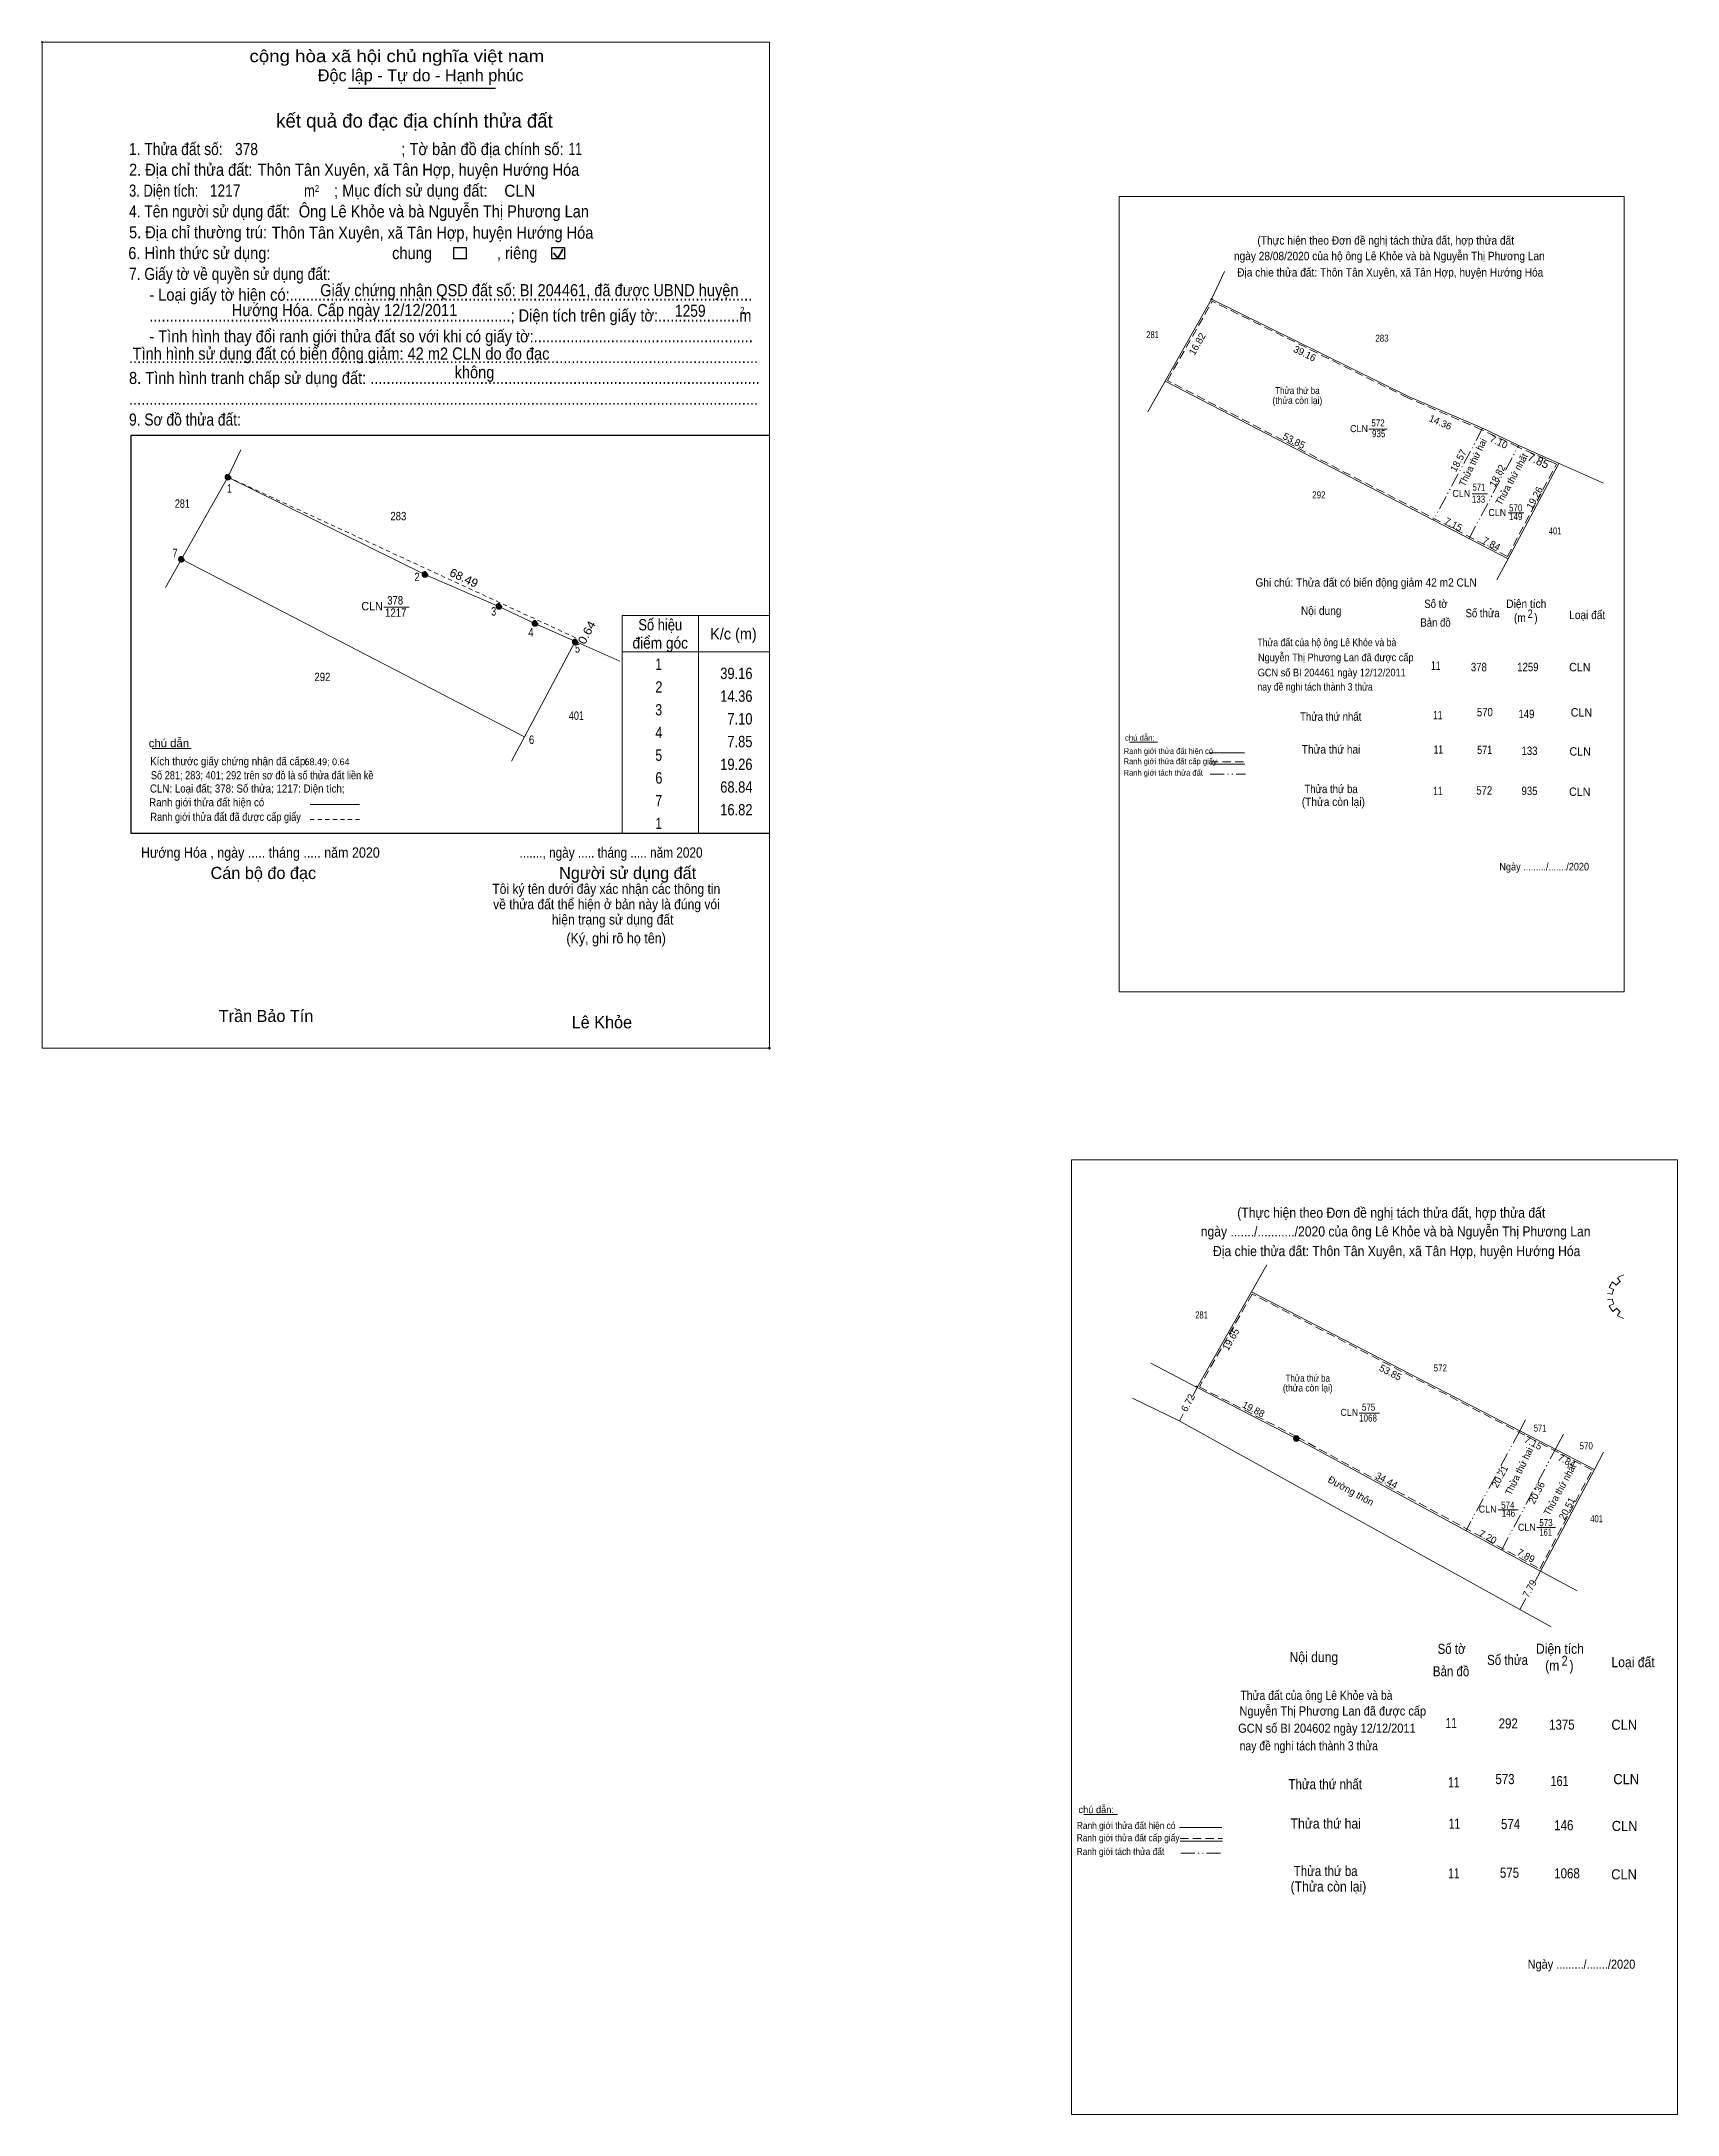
# Model space of a CAD drawing. Header units: metres. Extents: x 551046 to 552048, y 1840867 to 1841786.
# Drawn here: x 551305.4 to 551597, y 1840867.1 to 1841236.5 of the extents above; entities that cross this region are included whole.
import ezdxf
from ezdxf.enums import TextEntityAlignment as Align

# ---------------------------------------------------------------- set-up
doc = ezdxf.new("R2010")
doc.units = ezdxf.units.M
doc.header["$LTSCALE"] = 0.5
doc.header["$PDMODE"] = 32
doc.header["$PDSIZE"] = 0.25
for name, pattern in [('DASH_DOUBLE_DOT', [9.2, 5, -1.2, 0.3, -1.2, 0.3, -1.2]), ('MEDIUM_DASHED', [4.5, 3, -1.5]), ('SHORT_DASHED', [2.7, 1.5, -1.2])]:
    doc.linetypes.add(name, pattern=pattern)
for name, color, linetype, lineweight in [('17', 7, 'Continuous', 13), ('2', 7, 'Continuous', 25), ('5', 7, 'Continuous', 13), ('6', 7, 'Continuous', 13), ('63', 7, 'Continuous', 13)]:
    doc.layers.add(name, color=color, linetype=linetype, lineweight=lineweight)

msp = doc.modelspace()

# ---------------------------------------------------------------- texts
at = {"layer": '17'}
for s, width, p in [('281', 0.8, (551330.54, 1841153.42)), ('283', 0.85, (551369.035, 1841151.19)), ('CLN', 0.95, (551364.35, 1841135.14)), ('378', 0.85, (551368.47, 1841136.18)), ('292', 0.85, (551355.5, 1841122.53)), ('401', 0.8, (551400.77, 1841115.63))]:
    msp.add_text(s, height=1.5, dxfattribs=dict(at, width=width)).set_placement(p, align=Align.CENTER)
at = {"layer": '2'}
for s, height, width, p in [('cộng hòa xã hội chủ nghĩa việt nam', 2.163, 1.15, (551342.51, 1841232.85)), ('1. Thửa đất số:', 2.163, 0.85, (551321.04, 1841216.28)), ('378', 2.16, 0.85, (551339.92, 1841216.28)), ('; Tờ bản đồ địa chính số:', 2.163, 0.9, (551369.58, 1841216.28)), ('11', 2.16, 0.75, (551399.37, 1841216.32)), ('2. Địa chỉ thửa đất:', 2.163, 0.9, (551321.04, 1841212.59)), ('Thôn Tân Xuyên, xã Tân Hợp, huyện Hướng Hóa', 2.16, 0.9, (551343.97, 1841212.59)), ('3. Diện tích:', 2.163, 0.8, (551321.04, 1841208.87)), ('1217', 2.16, 0.85, (551335.44, 1841208.89)), ('m', 2.163, 0.8, (551352.23, 1841208.87)), ('2', 1.236, 0.8, (551354.17, 1841209.73)), ('; Mục đích sử dụng đất:', 2.163, 0.9, (551357.58, 1841208.87)), ('CLN', 2.16, 0.95, (551387.92, 1841208.85)), ('4. Tên người sử dụng đất:', 2.163, 0.85, (551321.04, 1841205.17)), ('Ông Lê Khỏe và bà Nguyễn Thị Phương Lan', 2.16, 0.9, (551351.29, 1841205.17)), ('5. Địa chỉ thường trú:', 2.163, 0.9, (551321.04, 1841201.45)), ('Thôn Tân Xuyên, xã Tân Hợp, huyện Hướng Hóa', 2.16, 0.9, (551346.47, 1841201.38)), ('6. Hình thức sử dụng:', 2.163, 0.9, (551320.91, 1841197.74)), ('chung                , riêng', 2.163, 0.9, (551367.93, 1841197.74)), ('7. Giấy tờ về quyền sử dụng đất:', 2.163, 0.85, (551321.04, 1841194.03)), ('     - Loại giấy tờ hiện có:..................................................................................................................', 2.163, 0.9, (551321.04, 1841190.33)), ('Hướng Hóa. Cấp ngày 12/12/2011', 2.17, 0.9, (551339.35, 1841187.58)), ('Giấy chứng nhận QSD đất số: BI 204461, đã được UBND huyện', 2.16, 0.9, (551355.11, 1841191.13)), ('     .........................................................................................; Diện tích trên giấy tờ:....................m', 2.163, 0.9, (551321.04, 1841186.62)), ('1259', 2.16, 0.85, (551418.33, 1841187.46)), ('2', 1.236, 0.8, (551429.97, 1841187.99)), ('     - Tình hình thay đổi ranh giới thửa đất so với khi có giấy tờ:......................................................', 2.163, 0.9, (551321.04, 1841182.91)), ('...........................................................................................................................................................', 2.163, 0.9, (551321.04, 1841179.2)), ('Tình hình sử dụng đất có biến động giảm: 42 m2 CLN do đo đạc', 2.16, 0.9, (551321.68, 1841179.83)), ('8. Tình hình tranh chấp sử dụng đất: ................................................................................................', 2.163, 0.9, (551321.04, 1841175.48)), ('không', 2.163, 0.9, (551379.06, 1841176.51)), ('...........................................................................................................................................................', 2.163, 0.9, (551321.04, 1841171.79)), ('9. Sơ đồ thửa đất:', 2.163, 0.85, (551321.04, 1841168.07)), ('Hướng Hóa , ngày ..... tháng ..... năm 2020', 1.85, 0.9, (551323.17, 1841091.05)), ('......., ngày ..... tháng ..... năm 2020', 1.85, 0.85, (551390.64, 1841091.05)), ('(Ký, ghi rõ họ tên)', 1.854, 0.9, (551398.98, 1841075.79))]:
    msp.add_text(s, height=height, dxfattribs=dict(at, width=width)).set_placement(p)
for s, height, p in [('Độc lập - Tự do - Hạnh phúc', 2.163, (551354.67, 1841229.43)), ('Cán bộ đo đạc', 2.163, (551335.57, 1841087.26)), ('Người sử dụng đất', 2.163, (551397.69, 1841087.26)), ('Trần Bảo Tín', 2.16, (551337.03, 1841061.78)), ('Lê Khỏe', 2.16, (551399.93, 1841060.66))]:
    msp.add_text(s, height=height, dxfattribs=at).set_placement(p)
for s, height, p in [('kết quả đo đạc địa chính thửa đất', 2.473, (551371.91, 1841221.18)), ('68.49; 0.64', 1.2, (551356.33, 1841107.55)), ('.', 0.6182, (551435.1438, 1841056.8))]:
    msp.add_text(s, height=height, dxfattribs=at).set_placement(p, align=Align.CENTER)
at = {"layer": '2', "width": 0.9}
for s, p in [('Tôi ký tên dưới đây xác nhận các thông tin', (551406.1, 1841084.62)), ('về thửa đất thể hiện ở bản này là đúng vói', (551406.13, 1841081.88)), ('hiện trạng sử dụng đất', (551407.23, 1841079.15))]:
    msp.add_text(s, height=1.787, dxfattribs=at).set_placement(p, align=Align.CENTER)
at = {"layer": '6', "width": 0.9}
for s, height, p in [('(Thực hiện theo Đơn đề nghị tách thửa đất, hợp thửa đất ', 1.5, (551545.255, 1841200.33)), ('ngày 28/08/2020 của hộ ông Lê Khỏe và bà Nguyễn Thị Phương Lan', 1.5, (551545.65, 1841197.55)), ('Địa chie thửa đất: Thôn Tân Xuyên, xã Tân Hợp, huyện Hướng Hóa', 1.5, (551545.805, 1841194.63)), ('Ngày ........./......./2020', 1.35, (551573.25, 1841088.79)), ('(Thực hiện theo Đơn đề nghị tách thửa đất, hợp thửa đất ', 1.8, (551546.29, 1841026.89)), ('ngày ......./.........../2020 của ông Lê Khỏe và bà Nguyễn Thị Phương Lan', 1.8, (551546.77, 1841023.55)), ('Địa chie thửa đất: Thôn Tân Xuyên, xã Tân Hợp, huyện Hướng Hóa', 1.8, (551546.955, 1841020.05)), ('Ngày ........./......./2020', 1.62, (551579.89, 1840893.04))]:
    msp.add_text(s, height=height, dxfattribs=at).set_placement(p, align=Align.CENTER)
at = {"layer": '6'}
for s, height, width, p in [('Ghi chú: Thửa đất có biến động giảm 42 m2 CLN', 1.5, 0.9, (551521.79, 1841139.36)), ('Nội dung', 1.5, 0.9, (551529.89, 1841134.34)), ('Số tờ', 1.5, 0.85, (551551.88, 1841135.56)), ('Số thửa', 1.5, 0.85, (551559.23, 1841133.91)), ('Diện tích', 1.5, 0.9, (551566.49, 1841135.57)), ('(m   )', 1.5, 0.9, (551567.86, 1841133.08)), ('2', 1.5, 0.8, (551570.3, 1841133.79)), ('Loại đất', 1.5, 0.9, (551577.7, 1841133.58)), ('Bản đồ', 1.5, 0.85, (551551.18, 1841132.23)), ('Thửa đất của hộ ông Lê Khỏe và bà ', 1.36, 0.85, (551522.13, 1841128.76)), ('Nguyễn Thị Phương Lan đã được cấp', 1.36, 0.9, (551522.24, 1841126.08)), ('GCN số BI 204461 ngày 12/12/2011', 1.36, 0.9, (551522.19, 1841123.38)), ('11', 1.5, 0.75, (551553.08, 1841124.54)), ('378', 1.5, 0.85, (551560.18, 1841124.29)), ('1259', 1.5, 0.85, (551568.44, 1841124.3)), ('CLN', 1.5, 0.95, (551577.69, 1841124.28)), ('nay đề nghi tách thành 3 thửa', 1.36, 0.85, (551522.14, 1841120.85)), ('Thửa thứ nhất', 1.5, 0.85, (551529.74, 1841115.46)), ('11', 1.5, 0.75, (551553.44, 1841115.73)), ('570', 1.5, 0.85, (551561.25, 1841116.26)), ('149', 1.5, 0.85, (551568.66, 1841115.93)), ('CLN', 1.5, 0.95, (551577.98, 1841116.21)), ('chú dẫn', 1.44, 1.05, (551324.55, 1841110.75)), ('Kích thước giấy chứng nhận đã cấp:', 1.44, 0.9, (551324.81, 1841107.54)), ('Ranh giới thửa đất cấp giấy', 1.029, 0.9, (551498.29, 1841107.73)), ('Ranh giới thửa đất hiện có ', 1.029, 0.9, (551498.31, 1841109.55)), ('Thửa thứ hai', 1.5, 0.9, (551530.04, 1841109.62)), ('11', 1.5, 0.75, (551553.55, 1841109.61)), ('571', 1.5, 0.8, (551561.3, 1841109.53)), ('133', 1.5, 0.85, (551569.21, 1841109.37)), ('CLN', 1.5, 0.95, (551577.75, 1841109.25)), ('Số 281; 283; 401; 292 trên sơ đồ là số thửa đất liền kề', 1.44, 0.85, (551324.94, 1841105.04)), ('Ranh giới tách thửa đất', 1.029, 0.9, (551498.29, 1841105.69)), ('Ranh giới thửa đất hiện có ', 1.44, 0.9, (551324.63, 1841100.21)), ('CLN: Loại đất; 378: Số thửa; 1217: Diện tích;', 1.44, 0.9, (551324.77, 1841102.67)), ('(Thửa còn lại)', 1.5, 0.9, (551530.05, 1841100.27)), ('Thửa thứ ba', 1.5, 0.85, (551530.52, 1841102.57)), ('11', 1.5, 0.75, (551553.47, 1841102.22)), ('572', 1.5, 0.85, (551561.14, 1841102.3)), ('935', 1.5, 0.85, (551569.21, 1841102.22)), ('CLN', 1.5, 0.95, (551577.67, 1841102.07)), ('Ranh giới thửa đất đã được cấp giấy', 1.44, 0.85, (551324.85, 1841097.63)), ('Số tờ', 1.8, 0.85, (551554.25, 1840949.16)), ('Diện tích', 1.8, 0.9, (551571.78, 1840949.17)), ('Nội dung', 1.8, 0.9, (551527.86, 1840947.7)), ('Bản đồ', 1.8, 0.85, (551553.41, 1840945.17)), ('Số thửa', 1.8, 0.85, (551563.07, 1840947.18)), ('(m   )', 1.8, 0.9, (551573.42, 1840946.19)), ('2', 1.8, 0.8, (551576.35, 1840947.04)), ('Loại đất', 1.8, 0.9, (551585.23, 1840946.79)), ('Thửa đất của ông Lê Khỏe và bà ', 1.63, 0.85, (551519.11, 1840940.95)), ('Nguyễn Thị Phương Lan đã được cấp', 1.632, 0.9, (551518.93, 1840938.17)), ('GCN số BI 204602 ngày 12/12/2011', 1.63, 0.9, (551518.71, 1840935.1)), ('11', 1.8, 0.75, (551555.69, 1840935.94)), ('292', 1.8, 0.85, (551565.13, 1840935.87)), ('1375', 1.8, 0.85, (551574.12, 1840935.65)), ('CLN', 1.8, 0.95, (551585.22, 1840935.63)), ('nay đề nghi tách thành 3 thửa', 1.632, 0.85, (551518.97, 1840931.96)), ('573', 1.8, 0.85, (551564.55, 1840925.95)), ('CLN', 1.8, 0.95, (551585.57, 1840925.94)), ('Thửa thứ nhất', 1.8, 0.85, (551527.68, 1840925.04)), ('11', 1.8, 0.75, (551556.12, 1840925.37)), ('161', 1.8, 0.8, (551574.38, 1840925.61)), ('Ranh giới thửa đất cấp giấy', 1.234, 0.9, (551489.94, 1840915.77)), ('Ranh giới thửa đất hiện có ', 1.234, 0.9, (551489.96, 1840917.95)), ('Thửa thứ hai', 1.8, 0.9, (551528.04, 1840918.03)), ('11', 1.8, 0.75, (551556.25, 1840918.02)), ('574', 1.8, 0.85, (551565.55, 1840917.93)), ('146', 1.8, 0.85, (551575.04, 1840917.73)), ('CLN', 1.8, 0.95, (551585.29, 1840917.59)), ('Ranh giới tách thửa đất', 1.234, 0.9, (551489.94, 1840913.32)), ('Thửa thứ ba', 1.8, 0.85, (551528.61, 1840909.57)), ('11', 1.8, 0.75, (551556.15, 1840909.15)), ('575', 1.8, 0.85, (551565.36, 1840909.25)), ('1068', 1.8, 0.85, (551575.04, 1840909.15)), ('CLN', 1.8, 0.95, (551585.19, 1840908.97)), ('(Thửa còn lại)', 1.8, 0.9, (551528.05, 1840906.81))]:
    msp.add_text(s, height=height, dxfattribs=dict(at, width=width)).set_placement(p)
for height, p in [(1.029, (551498.55, 1841111.91)), (1.234, (551490.25, 1840920.78))]:
    msp.add_text('chú dẫn:', height=height, dxfattribs=at).set_placement(p)
at = {"layer": '63'}
for s, height, width, p in [('281', 1.25, 0.8, (551503.45, 1841183.66)), ('283', 1.25, 0.85, (551544.335, 1841183.03)), ('(thửa còn lại)', 1.25, 0.9, (551529.26, 1841171.94)), ('Thửa thứ ba', 1.25, 0.85, (551529.255, 1841173.69)), ('CLN', 1.25, 0.95, (551540.245, 1841166.91)), ('572', 1.25, 0.85, (551543.635, 1841167.92)), ('935', 1.25, 0.85, (551543.755, 1841166.01)), ('571', 1.25, 0.8, (551561.61, 1841156.48)), ('292', 1.25, 0.85, (551533.095, 1841155.11)), ('CLN', 1.25, 0.95, (551558.475, 1841155.35)), ('133', 1.25, 0.85, (551561.545, 1841154.33)), ('CLN', 1.25, 0.95, (551564.885, 1841151.95)), ('570', 1.25, 0.85, (551568.16, 1841152.78)), ('149', 1.25, 0.85, (551568.17, 1841151.23)), ('401', 1.25, 0.8, (551575.19, 1841148.67)), ('1217', 1.5, 0.85, (551368.57, 1841133.99)), ('Số hiệu', 2.025, 0.85, (551415.71, 1841131.57)), ('K/c (m)', 2.025, 0.95, (551428.755, 1841129.95)), ('điểm góc', 2.025, 0.9, (551415.71, 1841128.33)), (' 1', 2.025, 0.75, (551415.14, 1841124.52)), (' 2', 2.025, 0.85, (551415.145, 1841120.47)), (' 3', 2.025, 0.8, (551415.14, 1841116.42)), (' 4', 2.025, 0.85, (551415.14, 1841112.37)), (' 5', 2.025, 0.8, (551415.145, 1841108.32)), (' 6', 2.025, 0.85, (551415.145, 1841104.27)), (' 7', 2.025, 0.8, (551415.145, 1841100.22)), (' 1', 2.025, 0.75, (551415.14, 1841096.17)), ('281', 1.25, 0.8, (551512.18, 1841008.94)), ('Thửa thứ ba', 1.25, 0.85, (551531.105, 1840997.68)), ('572', 1.25, 0.85, (551554.735, 1840999.5)), ('(thửa còn lại)', 1.25, 0.9, (551531.11, 1840995.93)), ('CLN', 1.25, 0.95, (551538.515, 1840991.58)), ('1068', 1.25, 0.85, (551541.855, 1840990.57)), ('575', 1.25, 0.85, (551541.955, 1840992.5)), ('571', 1.25, 0.8, (551572.51, 1840988.77)), ('570', 1.25, 0.85, (551580.74, 1840985.62)), ('574', 1.25, 0.85, (551566.76, 1840975.05)), ('CLN', 1.25, 0.95, (551563.165, 1840974.34)), ('146', 1.25, 0.85, (551566.875, 1840973.62)), ('CLN', 1.25, 0.95, (551570.155, 1840971.1)), ('573', 1.25, 0.85, (551573.565, 1840971.93)), ('401', 1.25, 0.8, (551582.58, 1840972.63)), ('161', 1.25, 0.8, (551573.51, 1840970.21))]:
    msp.add_text(s, height=height, dxfattribs=dict(at, width=width)).set_placement(p, align=Align.CENTER)
for s, height, rotation, p in [('16.82', 1.25, 60.433, (551511.9575, 1841182.3116)), ('39.16', 1.25, 333.716, (551530.2982, 1841180.3725)), ('14.36', 1.25, 336.665, (551554.5074, 1841168.0872)), ('53.85', 1.25, 332.626, (551528.3776, 1841164.8278)), ('7.10', 1.25, 334.661, (551564.8875, 1841164.582)), ('18.57', 1.25, 61.779, (551558.4933, 1841161.5395)), ('18.82', 1.25, 61.951, (551565.4376, 1841158.8511)), ('7.85', 1.5, 335.852, (551571.9032, 1841161.1426)), ('19.26', 1.25, 61.971, (551572.0868, 1841154.9013)), ('7.15', 1.25, 332.611, (551556.7825, 1841149.9164)), ('7.84', 1.25, 332.65, (551563.5729, 1841146.4671)), ('19.65', 1.25, 60.421, (551517.9566, 1841004.9115)), ('53.85', 1.25, 332.626, (551545.5676, 1840998.7578)), ('6.72', 1.25, 62.253, (551510.3043, 1840993.619)), ('19.88', 1.25, 332.881, (551521.1601, 1840992.2171)), ('7.15', 1.25, 332.611, (551571.0125, 1840986.1964)), ('7.84', 1.25, 332.65, (551576.9629, 1840982.9771)), ('Đường thôn', 1.25, 331.019, (551538.4972, 1840977.6622)), ('34.44', 1.25, 331.522, (551544.852, 1840979.5437)), ('20.21', 1.25, 61.774, (551565.8947, 1840980.4744)), ('20.36', 1.25, 61.924, (551572.4586, 1840977.5809)), ('20.51', 1.25, 62.085, (551577.8535, 1840974.7574)), ('7.20', 1.25, 331.478, (551562.9016, 1840969.4577)), ('7.89', 1.25, 331.552, (551569.7123, 1840966.1153)), ('7.79', 1.25, 61.495, (551571.1764, 1840960.4917))]:
    msp.add_text(s, height=height, rotation=rotation, dxfattribs=at).set_placement(p, align=Align.CENTER)
for s, height, rotation, width, p in [('Thửa thứ hai', 1.25, 64.295, 0.95, (551561.0781, 1841161.2439)), ('Thửa thứ nhất', 1.25, 61.545, 0.95, (551567.998, 1841158.2172)), ('68.49', 1.5, 335.209, 1.05, (551380.4005, 1841140.2497)), ('0.64', 1.5, 61.971, 1.1, (551403.2834, 1841130.8376)), ('Thửa thứ hai', 1.25, 64.295, 0.95, (551569.3281, 1840981.4439)), ('Thửa thứ nhất', 1.25, 61.545, 0.95, (551576.578, 1840978.1472))]:
    msp.add_text(s, height=height, rotation=rotation, dxfattribs=dict(at, width=width)).set_placement(p, align=Align.CENTER)
for s, height, width, p in [(' 1', 1.5, 0.75, (551339.35, 1841156.14)), (' 7', 1.5, 0.8, (551329.69, 1841144.61)), (' 2', 1.5, 0.85, (551372.84, 1841140.35)), (' 3', 1.5, 0.8, (551386.47, 1841134.21)), (' 4', 1.5, 0.85, (551393.14, 1841130.48)), (' 5', 1.5, 0.8, (551401.41, 1841127.61)), ('39.16', 2.025, 0.85, (551432.16, 1841122.9)), ('14.36', 2.025, 0.85, (551432.16, 1841118.85)), ('7.10', 2.025, 0.85, (551432.15, 1841114.8)), (' 6', 1.5, 0.85, (551393.25, 1841111.33)), ('7.85', 2.025, 0.85, (551432.15, 1841110.75)), ('19.26', 2.025, 0.85, (551432.16, 1841106.7)), ('68.84', 2.025, 0.85, (551432.16, 1841102.65)), ('16.82', 2.025, 0.85, (551432.16, 1841098.6))]:
    msp.add_text(s, height=height, dxfattribs=dict(at, width=width)).set_placement(p, align=Align.RIGHT)

# ---------------------------------------------------------------- hatches: boundary and pattern name
at = {"layer": '17'}
for points in [[(551339.1706, 1841158.8887, 1), (551338.1706, 1841158.8887, 1)], [(551330.8706, 1841144.2587, 1), (551329.8706, 1841144.2587, 1)], [(551374.2806, 1841141.5487, 1), (551373.2806, 1841141.5487, 1)], [(551387.4706, 1841135.8587, 1), (551386.4706, 1841135.8587, 1)], [(551393.8906, 1841132.8187, 1), (551392.8906, 1841132.8187, 1)], [(551401.0605, 1841129.5116, 1), (551400.0605, 1841129.5116, 1)]]:
    msp.add_hatch(color=256, dxfattribs=at).paths.add_polyline_path(points)
at = {"layer": '63'}
msp.add_hatch(color=256, dxfattribs=at).paths.add_polyline_path([(551529.5723, 1840987.5493, 1), (551528.5723, 1840987.5493, 1)])

# ---------------------------------------------------------------- linework, layer by layer
at = {"layer": '17'}
for p, q in [((551516.29, 1841195.56), (551513.98, 1841190.62)), ((551340.95, 1841163.76), (551338.67, 1841158.89)), ((551330.37, 1841144.26), (551338.67, 1841158.89)), ((551330.37, 1841144.26), (551327.52, 1841139.24)), ((551391.5, 1841112.61), (551330.37, 1841144.26)), ((551366.45, 1841135.7), (551370.98, 1841135.7)), ((551325.19, 1841110.55), (551332.13, 1841110.55)), ((551499.36, 1841111.67), (551504.34, 1841111.67)), ((551491.22, 1840920.51), (551497.2, 1840920.51))]:
    msp.add_line(p, q, dxfattribs=at)
at = {"layer": '17', "linetype": 'SHORT_DASHED'}
msp.add_line((551338.67, 1841158.89), (551400.85, 1841130.17), dxfattribs=at)
at = {"layer": '17'}
for points in [[(551583.83, 1841157.83), (551575.26, 1841161.61), (551568.7, 1841164.55), (551562.28, 1841167.59), (551549.09, 1841173.28), (551513.98, 1841190.62)], [(551564.82, 1841140.58), (551566.81, 1841144.34), (551575.86, 1841161.34)], [(551408.52, 1841126.1), (551399.95, 1841129.88), (551393.39, 1841132.82), (551386.97, 1841135.86), (551373.78, 1841141.55), (551338.67, 1841158.89)], [(551389.18, 1841108.24), (551391.5, 1841112.61), (551400.55, 1841129.61)]]:
    msp.add_lwpolyline(points, dxfattribs=at)
at = {"layer": '17', "linetype": 'DASH_DOUBLE_DOT'}
for centre in [(551338.6706, 1841158.8887), (551330.3706, 1841144.2587), (551373.7806, 1841141.5487), (551386.9706, 1841135.8587), (551393.3906, 1841132.8187), (551400.5605, 1841129.5116)]:
    msp.add_circle(centre, 0.5, dxfattribs=at)
at = {"layer": '17'}
msp.add_point((551338.67, 1841158.89), dxfattribs=at)
at = {"layer": '2'}
for p, q in [((551360.15, 1841228.19), (551386.36, 1841228.19)), ((551321.45, 1841166.37), (551435.16, 1841166.37))]:
    msp.add_line(p, q, dxfattribs=at)
at = {"layer": '2', "lineweight": 35}
for p, q in [((551396.7, 1841198.89), (551397.44, 1841197.93)), ((551397.44, 1841197.93), (551398.34, 1841199.53))]:
    msp.add_line(p, q, dxfattribs=at)
at = {"layer": '2', "lineweight": 13}
msp.add_lwpolyline([(551305.56, 1841236.41), (551435.16, 1841236.41), (551435.16, 1841057.14), (551305.56, 1841057.14)], close=True, dxfattribs=at)
at = {"layer": '2'}
for points in [[(551378.9, 1841199.84), (551381.13, 1841199.84), (551381.13, 1841197.77), (551378.9, 1841197.77)], [(551396.41, 1841199.84), (551398.64, 1841199.84), (551398.64, 1841197.77), (551396.41, 1841197.77)]]:
    msp.add_lwpolyline(points, close=True, dxfattribs=at)
msp.add_lwpolyline([(551435.16, 1841095.35), (551321.45, 1841095.35), (551321.45, 1841166.37)], dxfattribs=at)
for p in [(551305.56, 1841236.41), (551435.16, 1841057.14)]:
    msp.add_point(p, dxfattribs=at)
at = {"layer": '5'}
for points in [[(551497.52, 1841208.93), (551587.52, 1841208.93), (551587.52, 1841067.13), (551497.52, 1841067.13)], [(551489.01, 1841037.22), (551597.01, 1841037.22), (551597.01, 1840867.06), (551489.01, 1840867.06)]]:
    msp.add_lwpolyline(points, close=True, dxfattribs=at)
at = {"layer": '6'}
for p, q in [((551513.56, 1841109.75), (551519.82, 1841109.75)), ((551513.66, 1841107.73), (551519.92, 1841107.73)), ((551353.32, 1841100.57), (551362.09, 1841100.57)), ((551508.26, 1840918.2), (551515.77, 1840918.2)), ((551508.38, 1840915.78), (551515.89, 1840915.78))]:
    msp.add_line(p, q, dxfattribs=at)
at = {"layer": '6', "linetype": 'MEDIUM_DASHED'}
for p, q in [((551513.66, 1841108.15), (551519.96, 1841108.15)), ((551508.38, 1840916.28), (551515.94, 1840916.28))]:
    msp.add_line(p, q, dxfattribs=at)
at = {"layer": '6', "linetype": 'SHORT_DASHED'}
msp.add_line((551353.31, 1841097.87), (551362.14, 1841097.87), dxfattribs=at)
at = {"layer": '63'}
for p, q in [((551505.68, 1841175.99), (551513.98, 1841190.62)), ((551505.68, 1841175.99), (551502.58, 1841170.53)), ((551566.81, 1841144.34), (551505.68, 1841175.99)), ((551541.99, 1841167.43), (551545.26, 1841167.43)), ((551560.4, 1841155.92), (551563.17, 1841155.92)), ((551566.82, 1841152.52), (551569.59, 1841152.52)), ((551422.52, 1841134.23), (551422.52, 1841095.35)), ((551422.52, 1841134.23), (551422.52, 1841095.35)), ((551408.92, 1841127.75), (551435.16, 1841127.75)), ((551521.08, 1841013.7), (551523.81, 1841018.5)), ((551582.21, 1840982.05), (551521.08, 1841013.7)), ((551584.51, 1841013.39), (551585.37, 1841013.25)), ((551585.63, 1841014.12), (551584.85, 1841014.45)), ((551585.42, 1841015.44), (551586.08, 1841014.86)), ((551586.81, 1841015.49), (551586.34, 1841016.2)), ((551585.37, 1841012.38), (551584.51, 1841012.24)), ((551584.85, 1841011.17), (551585.63, 1841011.56)), ((551586.16, 1841010.74), (551585.48, 1841010.19)), ((551586.34, 1841009.45), (551586.78, 1841010.22)), ((551511.38, 1840996.61), (551503.13, 1841000.95)), ((551499.86, 1840994.73), (551508.17, 1840990.71)), ((551510.54, 1840995.02), (551511.38, 1840996.61)), ((551511.23, 1840996.94), (551511.38, 1840996.61)), ((551508.17, 1840990.71), (551574.5, 1840953.97)), ((551508.25, 1840990.66), (551508.91, 1840991.92)), ((551540.27, 1840992.07), (551543.9, 1840992.07)), ((551569.93, 1840990.86), (551568.9, 1840988.94)), ((551575.25, 1840985.65), (551576.67, 1840988.31)), ((551565.04, 1840974.86), (551568.59, 1840974.86)), ((551571.95, 1840971.66), (551575.26, 1840971.66)), ((551571.63, 1840962.12), (551572.61, 1840963.93)), ((551572.61, 1840963.93), (551579.1, 1840960.4)), ((551568.89, 1840957.08), (551569.96, 1840959.04))]:
    msp.add_line(p, q, dxfattribs=at)
at = {"layer": '63', "linetype": 'DASH_DOUBLE_DOT'}
for p, q in [((551562.28, 1841167.59), (551553.5, 1841151.23)), ((551559.85, 1841147.94), (551568.7, 1841164.55)), ((551513.74, 1841105.93), (551520.04, 1841105.93)), ((551568.9, 1840988.94), (551559.34, 1840971.13)), ((551565.67, 1840967.69), (551575.25, 1840985.65)), ((551508.48, 1840913.62), (551516.04, 1840913.62))]:
    msp.add_line(p, q, dxfattribs=at)
at = {"layer": '63', "linetype": 'MEDIUM_DASHED'}
for p, q in [((551566.69, 1841144.74), (551575.45, 1841161.2)), ((551581.8, 1840981.92), (551521.2, 1841013.3)), ((551572.48, 1840964.34), (551581.8, 1840981.92))]:
    msp.add_line(p, q, dxfattribs=at)
for points in [[(551566.69, 1841144.74), (551506.1, 1841176.12), (551514.1, 1841190.23)], [(551575.45, 1841161.2), (551568.57, 1841164.28), (551562.16, 1841167.32), (551548.96, 1841173.01), (551514.1, 1841190.23)], [(551521.2, 1841013.3), (551511.8, 1840996.73), (551529.21, 1840987.82), (551572.48, 1840964.34)]]:
    msp.add_lwpolyline(points, dxfattribs=at)
at = {"layer": '63'}
msp.add_lwpolyline([(551408.92, 1841134.23), (551435.16, 1841134.23), (551435.16, 1841095.35), (551408.92, 1841095.35)], close=True, dxfattribs=at)
for points in [[(551521.08, 1841013.7), (551511.38, 1840996.61), (551529.07, 1840987.55), (551572.61, 1840963.93)], [(551572.61, 1840963.93), (551582.21, 1840982.05), (551583.83, 1840985.1)]]:
    msp.add_lwpolyline(points, dxfattribs=at)
msp.add_circle((551529.0723, 1840987.5493), 0.5, dxfattribs=at)
for centre, major_axis, start_param, end_param in [((551588.5254, 1841012.839), (4.0379, 0), 1.84955988, 2.13900916), ((551588.5254, 1841012.839), (4.0379, 0), 2.43958176, 2.72400246), ((551588.5254, 1841012.839), (3.1646, 0), 2.72368549, 3.01515824), ((551588.5254, 1841012.839), (3.1646, 0), 2.13373541, 2.44496261), ((551588.5254, 1841012.839), (4.0379, 0), 3.56988637, 3.85691866), ((551588.5254, 1841012.839), (3.1646, 0), 3.28229955, 3.56105054), ((551588.5254, 1841012.839), (3.1646, 0), 3.86077574, 4.13258255), ((551588.5024, 1841012.815), (4.0379, 0), 4.1470906, 4.43659307)]:
    msp.add_ellipse(centre, major_axis=major_axis, ratio=0.995001, start_param=start_param, end_param=end_param, dxfattribs=at)
msp.add_point((551513.98, 1841190.62), dxfattribs=at)

msp.set_redraw_order([(e.dxf.handle, doc.entitydb.next_handle()) for e in msp.query("TEXT MTEXT ATTDEF DIMENSION ARC_DIMENSION")])  # texts and dimensions are drawn at this point

doc.saveas('drawing.dxf')
